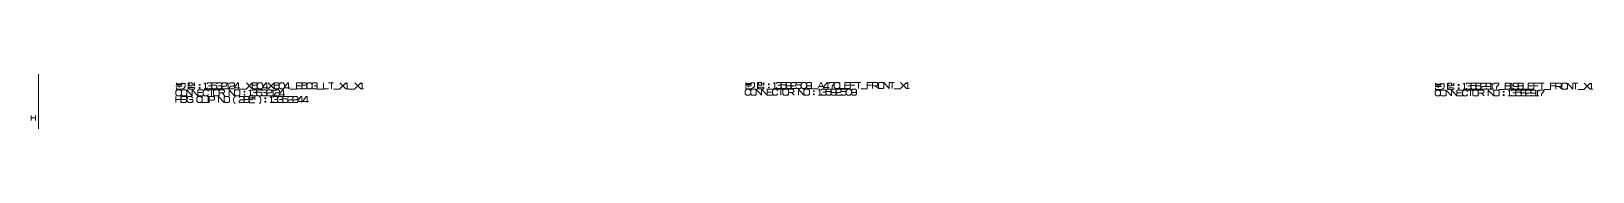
# Model space of a CAD drawing. Extents: x 0 to 174, y 0 to 33.
# Drawn here: x 0.83 to 34.65, y 2.75 to 3.57 of the extents above; entities that cross this region are included whole.
import ezdxf

# ---------------------------------------------------------------- set-up
doc = ezdxf.new("R2010")
doc.units = 0
doc.layers.add('PDF2_형상', color=157, linetype='Continuous', true_color=0x405f80)

msp = doc.modelspace()

# ---------------------------------------------------------------- linework, layer by layer
at = {"layer": 'PDF2_형상', "color": 7, "lineweight": 13}
for points in [[(0.984, 0.984), (0.984, 32.126), (172.638, 32.126), (172.638, 0.984)], [(4.099, 3.414), (4.178, 3.414), (4.198, 3.394), (4.198, 3.306), (4.178, 3.286), (4.099, 3.286), (4.079, 3.306), (4.079, 3.394)], [(4.247, 3.562), (4.316, 3.562), (4.316, 3.502), (4.247, 3.502)], [(4.257, 3.463), (4.355, 3.463), (4.365, 3.453), (4.365, 3.433), (4.355, 3.424), (4.257, 3.424), (4.247, 3.433), (4.247, 3.453)], [(4.463, 3.532), (4.483, 3.532), (4.483, 3.512), (4.463, 3.512)], [(4.463, 3.463), (4.483, 3.463), (4.483, 3.443), (4.463, 3.443)], [(4.798, 3.414), (4.877, 3.414), (4.896, 3.394), (4.896, 3.306), (4.877, 3.286), (4.798, 3.286), (4.778, 3.306), (4.778, 3.394)], [(5.251, 3.414), (5.329, 3.414), (5.349, 3.394), (5.349, 3.306), (5.329, 3.286), (5.251, 3.286), (5.231, 3.306), (5.231, 3.394)], [(5.438, 3.384), (5.457, 3.384), (5.457, 3.365), (5.438, 3.365)], [(5.753, 3.562), (5.812, 3.562), (5.841, 3.532), (5.841, 3.463), (5.812, 3.433), (5.753, 3.433), (5.723, 3.463), (5.723, 3.532)], [(6.225, 3.562), (6.284, 3.562), (6.314, 3.532), (6.314, 3.463), (6.284, 3.433), (6.225, 3.433), (6.196, 3.463), (6.196, 3.532)], [(6.826, 3.562), (6.885, 3.562), (6.914, 3.532), (6.914, 3.463), (6.885, 3.433), (6.826, 3.433), (6.796, 3.463), (6.796, 3.532)], [(16.432, 3.424), (16.51, 3.424), (16.53, 3.404), (16.53, 3.316), (16.51, 3.296), (16.432, 3.296), (16.412, 3.316), (16.412, 3.404)], [(16.579, 3.572), (16.648, 3.572), (16.648, 3.512), (16.579, 3.512)], [(16.589, 3.473), (16.687, 3.473), (16.697, 3.463), (16.697, 3.444), (16.687, 3.434), (16.589, 3.434), (16.579, 3.444), (16.579, 3.463)], [(16.796, 3.542), (16.815, 3.542), (16.815, 3.522), (16.796, 3.522)], [(16.796, 3.473), (16.815, 3.473), (16.815, 3.453), (16.796, 3.453)], [(17.13, 3.424), (17.209, 3.424), (17.229, 3.404), (17.229, 3.316), (17.209, 3.296), (17.13, 3.296), (17.111, 3.316), (17.111, 3.404)], [(17.534, 3.572), (17.593, 3.572), (17.622, 3.542), (17.622, 3.473), (17.593, 3.444), (17.534, 3.444), (17.504, 3.473), (17.504, 3.542)], [(17.583, 3.424), (17.662, 3.424), (17.682, 3.404), (17.682, 3.316), (17.662, 3.296), (17.583, 3.296), (17.563, 3.316), (17.563, 3.404)], [(17.77, 3.394), (17.79, 3.394), (17.79, 3.375), (17.77, 3.375)], [(18.252, 3.572), (18.311, 3.572), (18.341, 3.542), (18.341, 3.473), (18.311, 3.444), (18.252, 3.444), (18.223, 3.473), (18.223, 3.542)], [(18.508, 3.424), (18.567, 3.424), (18.597, 3.394), (18.597, 3.326), (18.567, 3.296), (18.508, 3.296), (18.479, 3.326), (18.479, 3.394)], [(19.197, 3.572), (19.276, 3.572), (19.296, 3.552), (19.296, 3.463), (19.276, 3.444), (19.197, 3.444), (19.178, 3.463), (19.178, 3.552)], [(31.375, 3.408), (31.454, 3.408), (31.474, 3.388), (31.474, 3.3), (31.454, 3.28), (31.375, 3.28), (31.355, 3.3), (31.355, 3.388)], [(31.523, 3.556), (31.592, 3.556), (31.592, 3.497), (31.523, 3.497)], [(31.533, 3.457), (31.631, 3.457), (31.641, 3.447), (31.641, 3.428), (31.631, 3.418), (31.533, 3.418), (31.523, 3.428), (31.523, 3.447)], [(31.739, 3.526), (31.759, 3.526), (31.759, 3.506), (31.739, 3.506)], [(31.739, 3.457), (31.759, 3.457), (31.759, 3.438), (31.739, 3.438)], [(32.074, 3.408), (32.153, 3.408), (32.172, 3.388), (32.172, 3.3), (32.153, 3.28), (32.074, 3.28), (32.054, 3.3), (32.054, 3.388)], [(32.143, 3.556), (32.212, 3.556), (32.231, 3.536), (32.231, 3.516), (32.212, 3.497), (32.143, 3.497), (32.123, 3.516), (32.123, 3.536)], [(32.527, 3.408), (32.605, 3.408), (32.625, 3.388), (32.625, 3.3), (32.605, 3.28), (32.527, 3.28), (32.507, 3.3), (32.507, 3.388)], [(33.058, 3.556), (33.127, 3.556), (33.147, 3.536), (33.147, 3.516), (33.127, 3.497), (33.058, 3.497), (33.038, 3.516), (33.038, 3.536)], [(33.117, 3.408), (33.186, 3.408), (33.206, 3.388), (33.206, 3.369), (33.186, 3.349), (33.117, 3.349), (33.098, 3.369), (33.098, 3.388)], [(34.003, 3.556), (34.082, 3.556), (34.102, 3.536), (34.102, 3.447), (34.082, 3.428), (34.003, 3.428), (33.983, 3.447), (33.983, 3.536)], [(4.188, 3.266), (4.207, 3.266), (4.188, 3.227)], [(5.024, 3.266), (5.103, 3.266), (5.123, 3.247), (5.123, 3.158), (5.103, 3.138), (5.024, 3.138), (5.005, 3.158), (5.005, 3.247)], [(5.438, 3.315), (5.457, 3.315), (5.457, 3.296), (5.438, 3.296)], [(5.457, 3.266), (5.526, 3.266), (5.546, 3.247), (5.546, 3.227), (5.526, 3.207), (5.457, 3.207), (5.438, 3.227), (5.438, 3.247)], [(5.89, 3.237), (5.91, 3.237), (5.91, 3.217), (5.89, 3.217)], [(5.89, 3.168), (5.91, 3.168), (5.91, 3.148), (5.89, 3.148)], [(17.77, 3.326), (17.79, 3.326), (17.79, 3.306), (17.77, 3.306)], [(32.714, 3.378), (32.733, 3.378), (32.733, 3.359), (32.714, 3.359)], [(32.714, 3.31), (32.733, 3.31), (32.733, 3.29), (32.714, 3.29)]]:
    msp.add_lwpolyline(points, close=True, dxfattribs=at)
for points in [[(3.961, 3.493), (4.099, 3.493)], [(4.079, 3.384), (4.05, 3.414), (3.991, 3.414), (3.961, 3.384), (3.961, 3.315), (3.991, 3.286), (4.05, 3.286), (4.079, 3.315)], [(3.971, 3.562), (3.971, 3.522), (4.089, 3.522), (4.089, 3.562), (4.089, 3.542), (3.971, 3.542)], [(3.971, 3.463), (3.971, 3.424), (4.089, 3.424)], [(4.03, 3.493), (4.03, 3.463)], [(4.099, 3.552), (4.158, 3.552), (4.158, 3.512), (4.158, 3.483), (4.148, 3.463), (4.129, 3.443), (4.099, 3.433)], [(4.198, 3.286), (4.198, 3.414), (4.316, 3.286), (4.316, 3.414)], [(4.227, 3.562), (4.227, 3.424)], [(4.316, 3.286), (4.316, 3.414), (4.434, 3.286), (4.434, 3.414)], [(4.335, 3.542), (4.365, 3.542)], [(4.335, 3.512), (4.365, 3.512)], [(4.365, 3.562), (4.365, 3.502)], [(4.552, 3.414), (4.434, 3.414), (4.434, 3.286), (4.552, 3.286)], [(4.473, 3.532), (4.473, 3.512)], [(4.473, 3.463), (4.473, 3.443)], [(4.67, 3.384), (4.64, 3.414), (4.581, 3.414), (4.552, 3.384), (4.552, 3.315), (4.581, 3.286), (4.64, 3.286), (4.67, 3.315)], [(4.572, 3.542), (4.601, 3.562), (4.601, 3.433)], [(4.572, 3.433), (4.631, 3.433)], [(4.631, 3.542), (4.65, 3.562), (4.719, 3.562), (4.739, 3.542), (4.739, 3.522), (4.719, 3.502), (4.67, 3.502), (4.719, 3.502), (4.739, 3.483), (4.739, 3.453), (4.719, 3.433), (4.65, 3.433), (4.631, 3.453)], [(4.67, 3.414), (4.778, 3.414)], [(4.729, 3.414), (4.729, 3.286)], [(4.847, 3.562), (4.739, 3.562), (4.739, 3.512), (4.827, 3.512), (4.847, 3.493), (4.847, 3.453), (4.827, 3.433), (4.759, 3.433), (4.739, 3.453)], [(4.847, 3.542), (4.867, 3.562), (4.936, 3.562), (4.955, 3.542), (4.955, 3.522), (4.936, 3.502), (4.887, 3.502), (4.936, 3.502), (4.955, 3.483), (4.955, 3.453), (4.936, 3.433), (4.867, 3.433), (4.847, 3.453)], [(4.896, 3.286), (4.896, 3.414), (4.995, 3.414), (5.014, 3.394), (5.014, 3.365), (4.995, 3.345), (4.896, 3.345)], [(4.955, 3.542), (4.975, 3.562), (5.044, 3.562), (5.064, 3.542), (5.064, 3.512), (5.044, 3.493), (4.985, 3.493), (4.955, 3.463), (4.955, 3.433), (5.064, 3.433), (5.123, 3.433)], [(5.064, 3.542), (5.093, 3.562), (5.093, 3.433)], [(5.113, 3.286), (5.113, 3.414), (5.231, 3.286), (5.231, 3.414)], [(5.123, 3.542), (5.143, 3.562), (5.211, 3.562), (5.231, 3.542), (5.231, 3.512), (5.211, 3.493), (5.152, 3.493), (5.123, 3.463), (5.123, 3.433), (5.231, 3.433)], [(5.32, 3.433), (5.32, 3.562), (5.3, 3.562), (5.231, 3.473), (5.231, 3.453), (5.349, 3.453)], [(5.349, 3.424), (5.487, 3.424)], [(5.448, 3.384), (5.448, 3.365)], [(5.487, 3.562), (5.615, 3.433)], [(5.615, 3.562), (5.487, 3.433)], [(5.546, 3.394), (5.576, 3.414), (5.576, 3.286)], [(5.605, 3.394), (5.625, 3.414), (5.694, 3.414), (5.713, 3.394), (5.713, 3.374), (5.694, 3.355), (5.644, 3.355), (5.694, 3.355), (5.713, 3.335), (5.713, 3.306), (5.694, 3.286), (5.625, 3.286), (5.605, 3.306)], [(5.723, 3.542), (5.703, 3.562), (5.635, 3.562), (5.615, 3.542), (5.615, 3.453), (5.635, 3.433), (5.703, 3.433), (5.723, 3.453), (5.723, 3.493), (5.703, 3.512), (5.635, 3.512), (5.615, 3.493)], [(5.822, 3.414), (5.713, 3.414), (5.713, 3.365), (5.802, 3.365), (5.822, 3.345), (5.822, 3.306), (5.802, 3.286), (5.733, 3.286), (5.713, 3.306)], [(5.822, 3.394), (5.841, 3.414), (5.91, 3.414), (5.93, 3.394), (5.93, 3.374), (5.91, 3.355), (5.861, 3.355), (5.91, 3.355), (5.93, 3.335), (5.93, 3.306), (5.91, 3.286), (5.841, 3.286), (5.822, 3.306)], [(5.93, 3.433), (5.93, 3.562), (5.91, 3.562), (5.841, 3.473), (5.841, 3.453), (5.959, 3.453)], [(5.93, 3.394), (5.95, 3.414), (6.018, 3.414), (6.038, 3.394), (6.038, 3.365), (6.018, 3.345), (5.959, 3.345), (5.93, 3.315), (5.93, 3.286), (6.038, 3.286), (6.097, 3.286)], [(5.959, 3.562), (6.087, 3.433)], [(6.087, 3.562), (5.959, 3.433)], [(6.038, 3.394), (6.068, 3.414), (6.068, 3.286)], [(6.196, 3.542), (6.176, 3.562), (6.107, 3.562), (6.087, 3.542), (6.087, 3.453), (6.107, 3.433), (6.176, 3.433), (6.196, 3.453), (6.196, 3.493), (6.176, 3.512), (6.107, 3.512), (6.087, 3.493)], [(6.097, 3.394), (6.117, 3.414), (6.186, 3.414), (6.205, 3.394), (6.205, 3.365), (6.186, 3.345), (6.127, 3.345), (6.097, 3.315), (6.097, 3.286), (6.205, 3.286)], [(6.294, 3.286), (6.294, 3.414), (6.274, 3.414), (6.205, 3.325), (6.205, 3.306), (6.323, 3.306)], [(6.402, 3.433), (6.402, 3.562), (6.383, 3.562), (6.314, 3.473), (6.314, 3.453), (6.432, 3.453)], [(6.432, 3.424), (6.57, 3.424)], [(6.688, 3.562), (6.57, 3.562), (6.57, 3.433), (6.688, 3.433)], [(6.668, 3.502), (6.57, 3.502)], [(6.796, 3.542), (6.776, 3.562), (6.707, 3.562), (6.688, 3.542), (6.688, 3.453), (6.707, 3.433), (6.776, 3.433), (6.796, 3.453), (6.796, 3.493), (6.776, 3.512), (6.707, 3.512), (6.688, 3.493)], [(6.914, 3.542), (6.934, 3.562), (7.003, 3.562), (7.022, 3.542), (7.022, 3.522), (7.003, 3.502), (6.953, 3.502), (7.003, 3.502), (7.022, 3.483), (7.022, 3.453), (7.003, 3.433), (6.934, 3.433), (6.914, 3.453)], [(7.022, 3.424), (7.16, 3.424)], [(7.16, 3.562), (7.16, 3.433), (7.268, 3.433)], [(7.268, 3.562), (7.377, 3.562)], [(7.328, 3.562), (7.328, 3.433)], [(7.377, 3.424), (7.514, 3.424)], [(7.514, 3.562), (7.643, 3.433), (7.702, 3.433)], [(7.643, 3.562), (7.514, 3.433)], [(7.643, 3.542), (7.672, 3.562), (7.672, 3.433)], [(7.702, 3.424), (7.839, 3.424)], [(7.839, 3.562), (7.967, 3.433), (8.026, 3.433)], [(7.967, 3.562), (7.839, 3.433)], [(7.967, 3.542), (7.997, 3.562), (7.997, 3.433)], [(16.294, 3.503), (16.432, 3.503)], [(16.412, 3.394), (16.382, 3.424), (16.323, 3.424), (16.294, 3.394), (16.294, 3.326), (16.323, 3.296), (16.382, 3.296), (16.412, 3.326)], [(16.303, 3.572), (16.303, 3.532), (16.422, 3.532), (16.422, 3.572), (16.422, 3.552), (16.303, 3.552)], [(16.303, 3.473), (16.303, 3.434), (16.422, 3.434)], [(16.363, 3.503), (16.363, 3.473)], [(16.432, 3.562), (16.491, 3.562), (16.491, 3.522), (16.491, 3.493), (16.481, 3.473), (16.461, 3.453), (16.432, 3.444)], [(16.53, 3.296), (16.53, 3.424), (16.648, 3.296), (16.648, 3.424)], [(16.559, 3.572), (16.559, 3.434)], [(16.648, 3.296), (16.648, 3.424), (16.766, 3.296), (16.766, 3.424)], [(16.668, 3.552), (16.697, 3.552)], [(16.668, 3.522), (16.697, 3.522)], [(16.697, 3.572), (16.697, 3.512)], [(16.884, 3.424), (16.766, 3.424), (16.766, 3.296), (16.884, 3.296)], [(16.806, 3.542), (16.806, 3.522)], [(16.806, 3.473), (16.806, 3.453)], [(17.002, 3.394), (16.973, 3.424), (16.914, 3.424), (16.884, 3.394), (16.884, 3.326), (16.914, 3.296), (16.973, 3.296), (17.002, 3.326)], [(16.904, 3.552), (16.933, 3.572), (16.933, 3.444)], [(16.904, 3.444), (16.963, 3.444)], [(16.963, 3.552), (16.983, 3.572), (17.052, 3.572), (17.071, 3.552), (17.071, 3.532), (17.052, 3.512), (17.002, 3.512), (17.052, 3.512), (17.071, 3.493), (17.071, 3.463), (17.052, 3.444), (16.983, 3.444), (16.963, 3.463)], [(17.002, 3.424), (17.111, 3.424)], [(17.061, 3.424), (17.061, 3.296)], [(17.179, 3.572), (17.071, 3.572), (17.071, 3.522), (17.16, 3.522), (17.179, 3.503), (17.179, 3.463), (17.16, 3.444), (17.091, 3.444), (17.071, 3.463)], [(17.288, 3.522), (17.268, 3.503), (17.199, 3.503), (17.179, 3.522), (17.179, 3.552), (17.199, 3.572), (17.268, 3.572), (17.288, 3.552), (17.288, 3.463), (17.268, 3.444), (17.199, 3.444), (17.179, 3.463)], [(17.229, 3.296), (17.229, 3.424), (17.327, 3.424), (17.347, 3.404), (17.347, 3.375), (17.327, 3.355), (17.229, 3.355)], [(17.288, 3.552), (17.308, 3.572), (17.376, 3.572), (17.396, 3.552), (17.396, 3.522), (17.376, 3.503), (17.317, 3.503), (17.288, 3.473), (17.288, 3.444), (17.396, 3.444)], [(17.504, 3.572), (17.396, 3.572), (17.396, 3.522), (17.485, 3.522), (17.504, 3.503), (17.504, 3.463), (17.485, 3.444), (17.416, 3.444), (17.396, 3.463)], [(17.445, 3.296), (17.445, 3.424), (17.563, 3.296), (17.563, 3.424)], [(17.731, 3.522), (17.711, 3.503), (17.642, 3.503), (17.622, 3.522), (17.622, 3.552), (17.642, 3.572), (17.711, 3.572), (17.731, 3.552), (17.731, 3.463), (17.711, 3.444), (17.642, 3.444), (17.622, 3.463)], [(17.731, 3.434), (17.868, 3.434)], [(17.78, 3.394), (17.78, 3.375)], [(17.868, 3.444), (17.928, 3.572), (17.937, 3.572), (17.996, 3.444)], [(17.878, 3.404), (17.908, 3.424), (17.908, 3.296)], [(17.888, 3.483), (17.977, 3.483)], [(17.937, 3.404), (17.957, 3.424), (18.026, 3.424), (18.046, 3.404), (18.046, 3.385), (18.026, 3.365), (17.977, 3.365), (18.026, 3.365), (18.046, 3.345), (18.046, 3.316), (18.026, 3.296), (17.957, 3.296), (17.937, 3.316)], [(18.085, 3.444), (18.085, 3.572), (18.065, 3.572), (17.996, 3.483), (17.996, 3.463), (18.115, 3.463)], [(18.154, 3.424), (18.046, 3.424), (18.046, 3.375), (18.134, 3.375), (18.154, 3.355), (18.154, 3.316), (18.134, 3.296), (18.065, 3.296), (18.046, 3.316)], [(18.115, 3.542), (18.115, 3.572), (18.223, 3.572), (18.223, 3.542), (18.174, 3.493), (18.174, 3.444)], [(18.262, 3.375), (18.242, 3.355), (18.174, 3.355), (18.154, 3.375), (18.154, 3.404), (18.174, 3.424), (18.242, 3.424), (18.262, 3.404), (18.262, 3.316), (18.242, 3.296), (18.174, 3.296), (18.154, 3.316)], [(18.262, 3.404), (18.282, 3.424), (18.351, 3.424), (18.37, 3.404), (18.37, 3.375), (18.351, 3.355), (18.292, 3.355), (18.262, 3.326), (18.262, 3.296), (18.37, 3.296)], [(18.341, 3.572), (18.341, 3.444), (18.449, 3.444)], [(18.479, 3.424), (18.37, 3.424), (18.37, 3.375), (18.459, 3.375), (18.479, 3.355), (18.479, 3.316), (18.459, 3.296), (18.39, 3.296), (18.37, 3.316)], [(18.567, 3.572), (18.449, 3.572), (18.449, 3.444), (18.567, 3.444), (18.567, 3.572), (18.685, 3.572), (18.794, 3.572)], [(18.548, 3.512), (18.449, 3.512)], [(18.666, 3.512), (18.567, 3.512)], [(18.705, 3.375), (18.685, 3.355), (18.617, 3.355), (18.597, 3.375), (18.597, 3.404), (18.617, 3.424), (18.685, 3.424), (18.705, 3.404), (18.705, 3.316), (18.685, 3.296), (18.617, 3.296), (18.597, 3.316)], [(18.744, 3.572), (18.744, 3.444)], [(18.794, 3.434), (18.932, 3.434)], [(19.05, 3.572), (18.932, 3.572), (18.932, 3.444)], [(19.03, 3.512), (18.932, 3.512)], [(19.05, 3.444), (19.05, 3.572), (19.148, 3.572), (19.168, 3.552), (19.168, 3.522), (19.148, 3.503), (19.05, 3.503)], [(19.118, 3.503), (19.178, 3.444)], [(19.296, 3.444), (19.296, 3.572), (19.414, 3.444), (19.414, 3.572), (19.522, 3.572)], [(19.473, 3.572), (19.473, 3.444)], [(19.522, 3.434), (19.66, 3.434)], [(19.66, 3.572), (19.788, 3.444), (19.847, 3.444)], [(19.788, 3.572), (19.66, 3.444)], [(19.788, 3.552), (19.817, 3.572), (19.817, 3.444)], [(31.237, 3.487), (31.375, 3.487)], [(31.355, 3.378), (31.326, 3.408), (31.267, 3.408), (31.237, 3.378), (31.237, 3.31), (31.267, 3.28), (31.326, 3.28), (31.355, 3.31)], [(31.247, 3.556), (31.247, 3.516), (31.365, 3.516), (31.365, 3.556), (31.365, 3.536), (31.247, 3.536)], [(31.247, 3.457), (31.247, 3.418), (31.365, 3.418)], [(31.306, 3.487), (31.306, 3.457)], [(31.375, 3.546), (31.434, 3.546), (31.434, 3.506), (31.434, 3.477), (31.424, 3.457), (31.405, 3.438), (31.375, 3.428)], [(31.474, 3.28), (31.474, 3.408), (31.592, 3.28), (31.592, 3.408)], [(31.503, 3.556), (31.503, 3.418)], [(31.592, 3.28), (31.592, 3.408), (31.71, 3.28), (31.71, 3.408)], [(31.611, 3.536), (31.641, 3.536)], [(31.611, 3.506), (31.641, 3.506)], [(31.641, 3.556), (31.641, 3.497)], [(31.828, 3.408), (31.71, 3.408), (31.71, 3.28), (31.828, 3.28)], [(31.749, 3.526), (31.749, 3.506)], [(31.749, 3.457), (31.749, 3.438)], [(31.946, 3.378), (31.917, 3.408), (31.857, 3.408), (31.828, 3.378), (31.828, 3.31), (31.857, 3.28), (31.917, 3.28), (31.946, 3.31)], [(31.848, 3.536), (31.877, 3.556), (31.877, 3.428)], [(31.848, 3.428), (31.907, 3.428)], [(31.907, 3.536), (31.926, 3.556), (31.995, 3.556), (32.015, 3.536), (32.015, 3.516), (31.995, 3.497), (31.946, 3.497), (31.995, 3.497), (32.015, 3.477), (32.015, 3.447), (31.995, 3.428), (31.926, 3.428), (31.907, 3.447)], [(31.946, 3.408), (32.054, 3.408)], [(32.005, 3.408), (32.005, 3.28)], [(32.123, 3.556), (32.015, 3.556), (32.015, 3.506), (32.103, 3.506), (32.123, 3.487), (32.123, 3.447), (32.103, 3.428), (32.035, 3.428), (32.015, 3.447)], [(32.143, 3.497), (32.123, 3.477), (32.123, 3.447), (32.143, 3.428), (32.212, 3.428), (32.231, 3.447), (32.231, 3.477), (32.212, 3.497)], [(32.172, 3.28), (32.172, 3.408), (32.271, 3.408), (32.291, 3.388), (32.291, 3.359), (32.271, 3.339), (32.172, 3.339)], [(32.231, 3.536), (32.251, 3.556), (32.32, 3.556), (32.34, 3.536), (32.34, 3.506), (32.32, 3.487), (32.261, 3.487), (32.231, 3.457), (32.231, 3.428), (32.34, 3.428)], [(32.448, 3.506), (32.428, 3.487), (32.359, 3.487), (32.34, 3.506), (32.34, 3.536), (32.359, 3.556), (32.428, 3.556), (32.448, 3.536), (32.448, 3.447), (32.428, 3.428), (32.359, 3.428), (32.34, 3.447)], [(32.389, 3.28), (32.389, 3.408), (32.507, 3.28), (32.507, 3.408)], [(32.448, 3.536), (32.477, 3.556), (32.477, 3.428)], [(32.448, 3.428), (32.507, 3.428)], [(32.507, 3.526), (32.507, 3.556), (32.615, 3.556), (32.615, 3.526), (32.566, 3.477), (32.566, 3.428)], [(32.615, 3.418), (32.753, 3.418)], [(32.852, 3.497), (32.871, 3.477), (32.871, 3.447), (32.852, 3.428), (32.753, 3.428), (32.753, 3.556), (32.852, 3.556), (32.871, 3.536), (32.871, 3.516), (32.852, 3.497), (32.753, 3.497)], [(32.822, 3.388), (32.852, 3.408), (32.852, 3.28)], [(32.871, 3.536), (32.901, 3.556), (32.901, 3.428)], [(32.871, 3.428), (32.93, 3.428)], [(32.881, 3.388), (32.901, 3.408), (32.97, 3.408), (32.989, 3.388), (32.989, 3.369), (32.97, 3.349), (32.92, 3.349), (32.97, 3.349), (32.989, 3.329), (32.989, 3.3), (32.97, 3.28), (32.901, 3.28), (32.881, 3.3)], [(33.038, 3.506), (33.019, 3.487), (32.95, 3.487), (32.93, 3.506), (32.93, 3.536), (32.95, 3.556), (33.019, 3.556), (33.038, 3.536), (33.038, 3.447), (33.019, 3.428), (32.95, 3.428), (32.93, 3.447)], [(33.098, 3.408), (32.989, 3.408), (32.989, 3.359), (33.078, 3.359), (33.098, 3.339), (33.098, 3.3), (33.078, 3.28), (33.009, 3.28), (32.989, 3.3)], [(33.058, 3.497), (33.038, 3.477), (33.038, 3.447), (33.058, 3.428), (33.127, 3.428), (33.147, 3.447), (33.147, 3.477), (33.127, 3.497)], [(33.147, 3.556), (33.147, 3.428), (33.255, 3.428)], [(33.206, 3.388), (33.226, 3.408), (33.294, 3.408), (33.314, 3.388), (33.314, 3.359), (33.294, 3.339), (33.235, 3.339), (33.206, 3.31), (33.206, 3.28), (33.314, 3.28)], [(33.373, 3.556), (33.255, 3.556), (33.255, 3.428), (33.373, 3.428), (33.373, 3.556), (33.491, 3.556), (33.6, 3.556)], [(33.353, 3.497), (33.255, 3.497)], [(33.422, 3.359), (33.403, 3.339), (33.334, 3.339), (33.314, 3.359), (33.314, 3.388), (33.334, 3.408), (33.403, 3.408), (33.422, 3.388), (33.422, 3.3), (33.403, 3.28), (33.334, 3.28), (33.314, 3.3)], [(33.472, 3.497), (33.373, 3.497)], [(33.422, 3.388), (33.452, 3.408), (33.452, 3.28)], [(33.481, 3.378), (33.481, 3.408), (33.59, 3.408), (33.59, 3.378), (33.541, 3.329), (33.541, 3.28)], [(33.55, 3.556), (33.55, 3.428)], [(33.6, 3.418), (33.737, 3.418)], [(33.855, 3.556), (33.737, 3.556), (33.737, 3.428)], [(33.836, 3.497), (33.737, 3.497)], [(33.855, 3.428), (33.855, 3.556), (33.954, 3.556), (33.974, 3.536), (33.974, 3.506), (33.954, 3.487), (33.855, 3.487)], [(33.924, 3.487), (33.983, 3.428)], [(34.102, 3.428), (34.102, 3.556), (34.22, 3.428), (34.22, 3.556), (34.328, 3.556)], [(34.279, 3.556), (34.279, 3.428)], [(34.328, 3.418), (34.466, 3.418)], [(34.466, 3.556), (34.594, 3.428), (34.653, 3.428)], [(34.594, 3.556), (34.466, 3.428)], [(34.594, 3.536), (34.623, 3.556), (34.623, 3.428)], [(3.961, 3.266), (3.961, 3.138)], [(3.961, 3.207), (4.07, 3.207)], [(4.07, 3.266), (4.07, 3.138)], [(4.188, 3.247), (4.168, 3.266), (4.089, 3.266), (4.07, 3.247), (4.07, 3.227), (4.089, 3.207), (4.168, 3.207), (4.188, 3.188), (4.188, 3.158), (4.168, 3.138), (4.089, 3.138), (4.07, 3.158)], [(4.198, 3.266), (4.188, 3.227)], [(4.326, 3.237), (4.296, 3.266), (4.237, 3.266), (4.207, 3.237), (4.207, 3.168), (4.237, 3.138), (4.296, 3.138), (4.326, 3.168)], [(4.257, 3.207), (4.326, 3.207), (4.326, 3.138)], [(4.532, 3.237), (4.503, 3.266), (4.444, 3.266), (4.414, 3.237), (4.414, 3.168), (4.444, 3.138), (4.503, 3.138), (4.532, 3.168)], [(4.532, 3.355), (4.434, 3.355)], [(4.532, 3.266), (4.532, 3.138), (4.64, 3.138), (4.68, 3.138), (4.68, 3.266), (4.778, 3.266), (4.798, 3.247), (4.798, 3.207), (4.778, 3.188), (4.68, 3.188)], [(4.64, 3.266), (4.68, 3.266)], [(4.66, 3.266), (4.66, 3.138)], [(4.887, 3.138), (4.887, 3.266), (5.005, 3.138), (5.005, 3.266)], [(4.965, 3.345), (5.024, 3.286)], [(5.241, 3.266), (5.221, 3.247), (5.211, 3.217), (5.211, 3.168), (5.221, 3.138), (5.241, 3.119)], [(5.329, 3.247), (5.349, 3.266), (5.418, 3.266), (5.438, 3.247), (5.438, 3.217), (5.418, 3.197), (5.359, 3.197), (5.329, 3.168), (5.329, 3.138), (5.438, 3.138)], [(5.457, 3.207), (5.438, 3.188), (5.438, 3.158), (5.457, 3.138), (5.526, 3.138), (5.546, 3.158), (5.546, 3.188), (5.526, 3.207)], [(5.448, 3.315), (5.448, 3.296)], [(5.546, 3.286), (5.605, 3.286)], [(5.556, 3.266), (5.556, 3.207), (5.625, 3.207), (5.625, 3.266), (5.625, 3.237), (5.556, 3.237)], [(5.556, 3.168), (5.556, 3.128), (5.674, 3.128)], [(5.644, 3.237), (5.674, 3.237)], [(5.674, 3.266), (5.674, 3.197)], [(5.772, 3.266), (5.792, 3.247), (5.802, 3.217), (5.802, 3.168), (5.792, 3.138), (5.772, 3.119)], [(5.9, 3.237), (5.9, 3.217)], [(5.9, 3.168), (5.9, 3.148)], [(5.999, 3.247), (6.028, 3.266), (6.028, 3.138)], [(5.999, 3.138), (6.058, 3.138)], [(6.058, 3.247), (6.077, 3.266), (6.146, 3.266), (6.166, 3.247), (6.166, 3.227), (6.146, 3.207), (6.097, 3.207), (6.146, 3.207), (6.166, 3.188), (6.166, 3.158), (6.146, 3.138), (6.077, 3.138), (6.058, 3.158)], [(6.166, 3.247), (6.186, 3.266), (6.255, 3.266), (6.274, 3.247), (6.274, 3.227), (6.255, 3.207), (6.205, 3.207), (6.255, 3.207), (6.274, 3.188), (6.274, 3.158), (6.255, 3.138), (6.186, 3.138), (6.166, 3.158)], [(6.383, 3.266), (6.274, 3.266), (6.274, 3.217), (6.363, 3.217), (6.383, 3.197), (6.383, 3.158), (6.363, 3.138), (6.294, 3.138), (6.274, 3.158)], [(6.383, 3.247), (6.402, 3.266), (6.471, 3.266), (6.491, 3.247), (6.491, 3.217), (6.471, 3.197), (6.412, 3.197), (6.383, 3.168), (6.383, 3.138), (6.491, 3.138)], [(6.491, 3.247), (6.511, 3.266), (6.579, 3.266), (6.599, 3.247), (6.599, 3.217), (6.579, 3.197), (6.52, 3.197), (6.491, 3.168), (6.491, 3.138), (6.599, 3.138)], [(6.688, 3.138), (6.688, 3.266), (6.668, 3.266), (6.599, 3.178), (6.599, 3.158), (6.717, 3.158)], [(6.806, 3.138), (6.806, 3.266), (6.786, 3.266), (6.717, 3.178), (6.717, 3.158), (6.835, 3.158)], [(16.865, 3.365), (16.766, 3.365)], [(17.298, 3.355), (17.357, 3.296)], [(17.78, 3.326), (17.78, 3.306)], [(17.878, 3.296), (17.937, 3.296)], [(31.808, 3.349), (31.71, 3.349)], [(32.241, 3.339), (32.3, 3.28)], [(32.724, 3.378), (32.724, 3.359)], [(32.724, 3.31), (32.724, 3.29)], [(32.822, 3.28), (32.881, 3.28)], [(33.117, 3.349), (33.098, 3.329), (33.098, 3.3), (33.117, 3.28), (33.186, 3.28), (33.206, 3.3), (33.206, 3.329), (33.186, 3.349)], [(33.422, 3.28), (33.481, 3.28)], [(0.827, 2.859), (0.827, 2.749)], [(0.827, 2.808), (0.92, 2.808)], [(0.92, 2.859), (0.92, 2.749)]]:
    msp.add_lwpolyline(points, dxfattribs=at)

doc.saveas('drawing.dxf')
